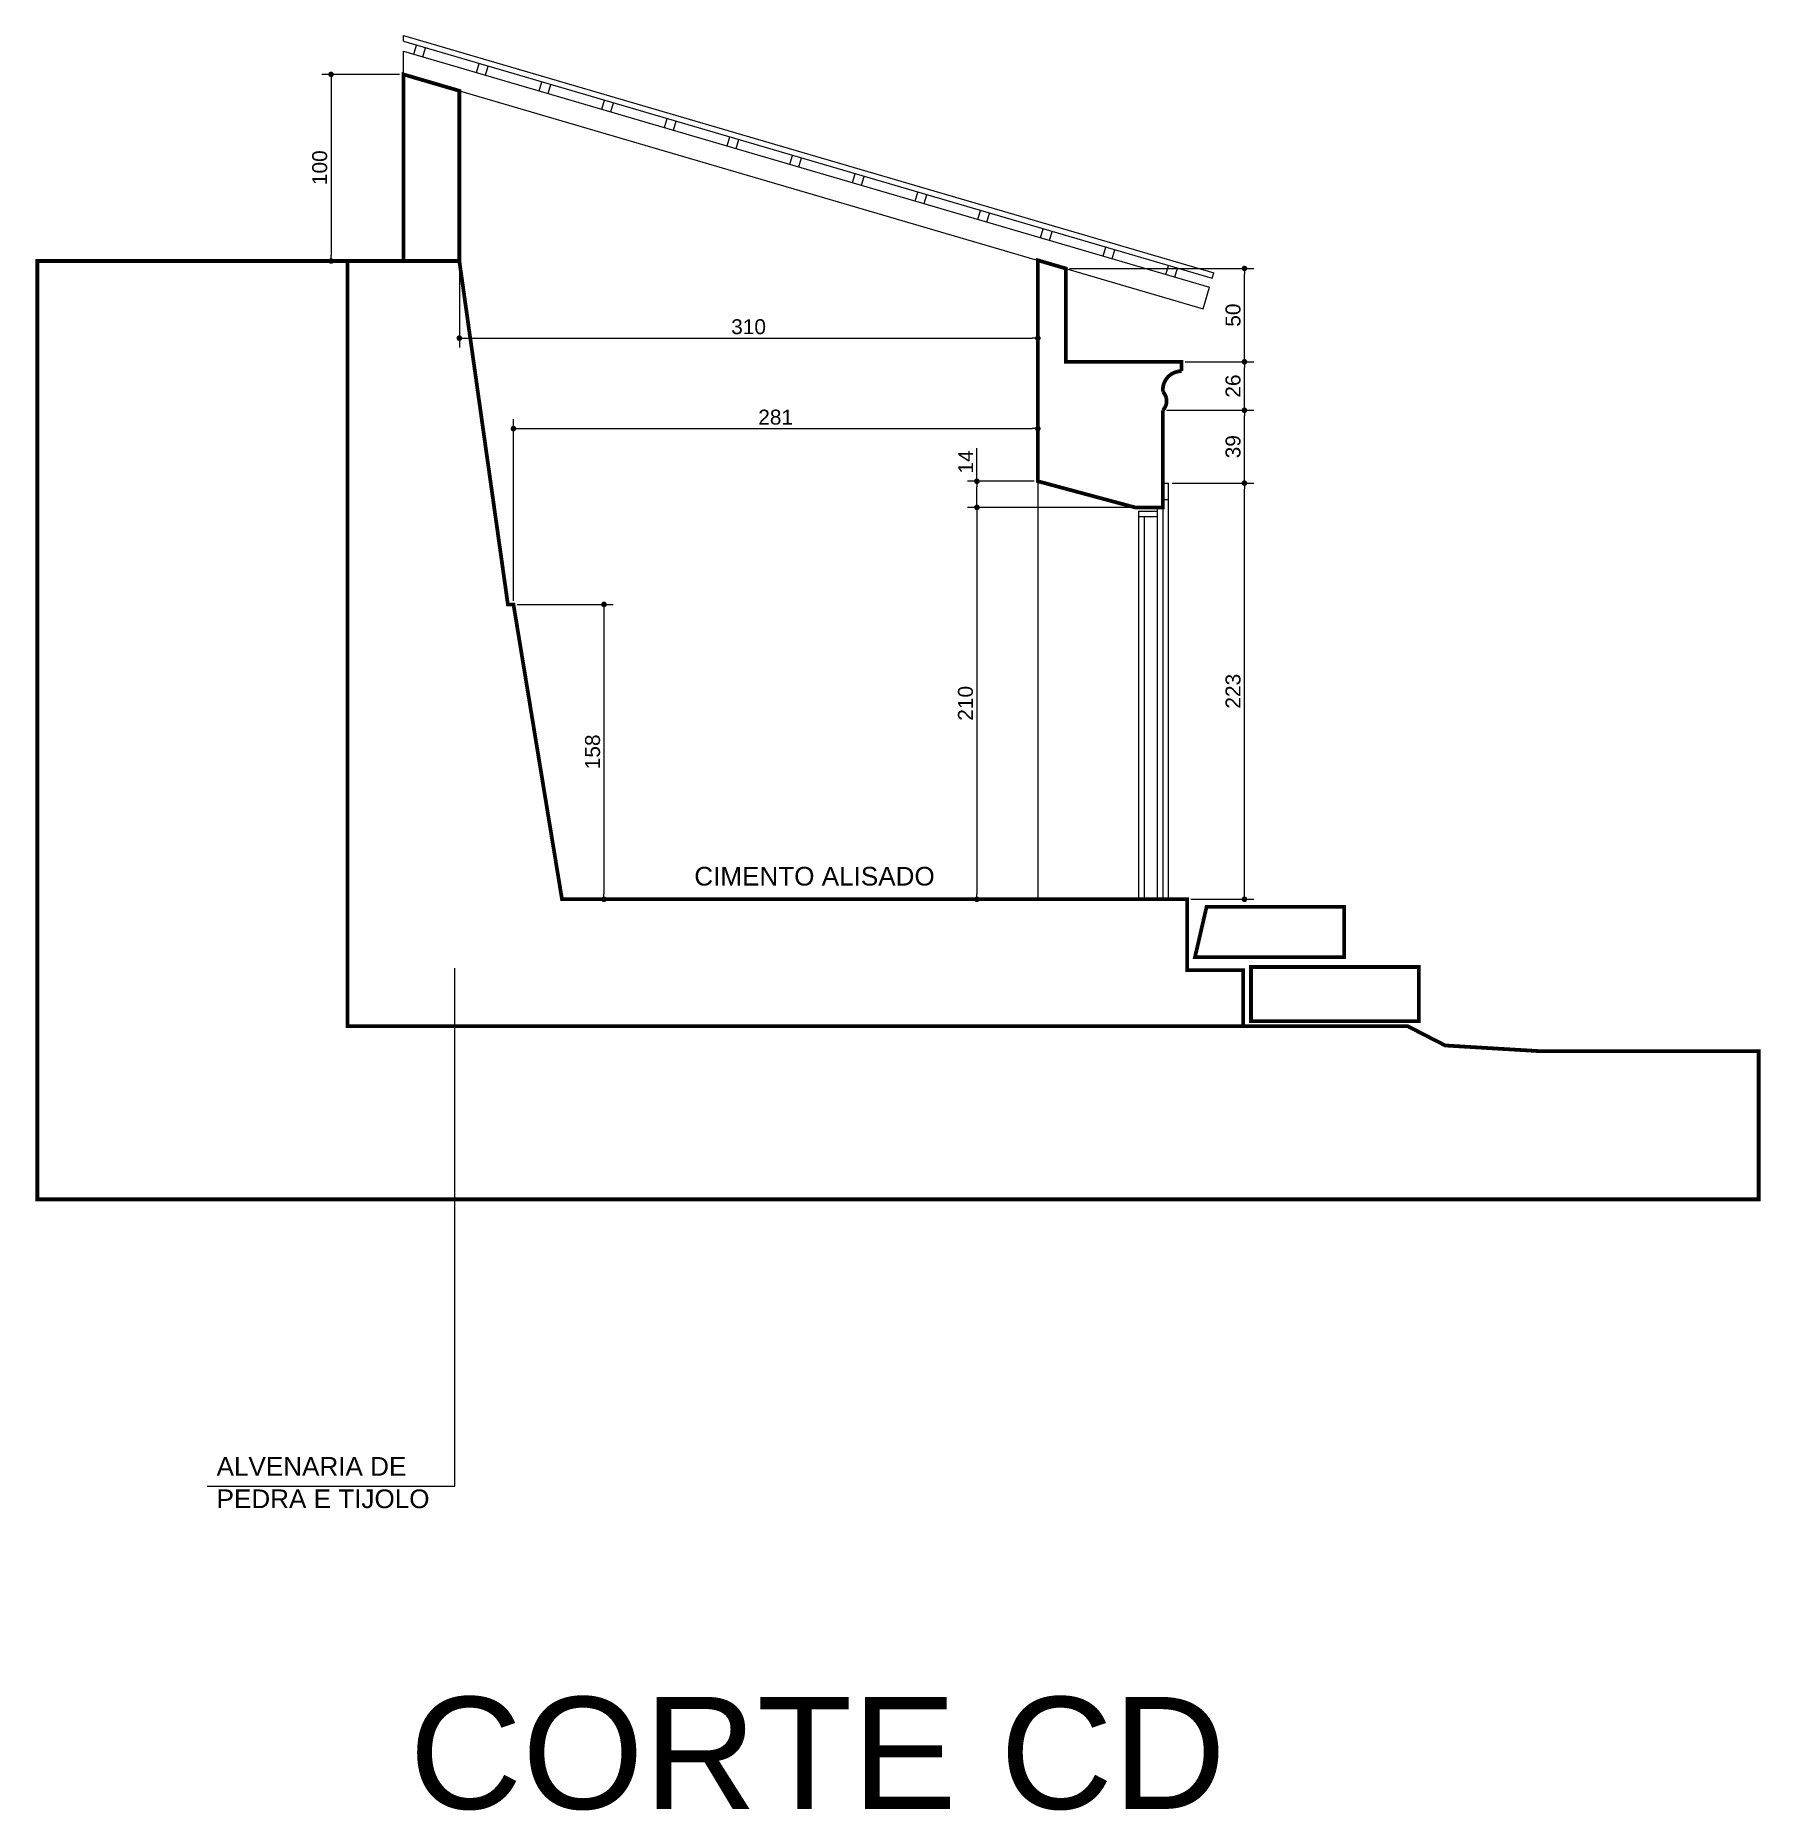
# Model space of a CAD drawing. Extents: x -15717 to -8144, y 2357 to 5009.
# Drawn here: x -13517 to -12592, y 3770 to 4721 of the extents above; entities that cross this region are included whole.
import ezdxf

# ---------------------------------------------------------------- set-up
doc = ezdxf.new("R2010")
doc.units = 0
doc.header["$PDMODE"] = 35
doc.layers.get('0').update_dxf_attribs({"linetype": 'CONTINUOUS'})
doc.layers.get('DEFPOINTS').update_dxf_attribs({"linetype": 'CONTINUOUS'})
for name, color, linetype in [('COTA', 7, 'CONTINUOUS'), ('PAREDE', 7, 'CONTINUOUS'), ('PAREDE_FINA', 7, 'CONTINUOUS')]:
    doc.layers.add(name, color=color, linetype=linetype)
doc.styles.add('TEXTO', font='ARIAL.TTF')
doc.dimstyles.new('COTA', dxfattribs={"dimtxt": 8, "dimasz": 3, "dimexe": 5, "dimexo": 2, "dimgap": 2, "dimtad": 1, "dimdec": 1, "dimtxsty": 'TEXTO', "dimblk1": 'DOT', "dimblk2": 'DOT', "dimsah": 1, "dimcen": 0, "dimclrd": 256, "dimclre": 256, "dimclrt": 256, "dimazin": 3, "dimtfac": 1, "dimtdec": 4, "dimtmove": 0, "dimatfit": 3, "dimtolj": 1, "dimtzin": 0})

msp = doc.modelspace()

# ---------------------------------------------------------------- texts
at = {"layer": 'PAREDE_FINA', "style": 'TEXTO'}
for s, height, p in [('CIMENTO ALISADO', 10, (-13163.84, 4265.65)), ('ALVENARIA DE', 10, (-13419.84, 3949.43)), ('PEDRA E TIJOLO', 10, (-13419.84, 3932.06)), ('CORTE CD', 60, (-13316.63, 3770.89))]:
    msp.add_text(s, height=height, dxfattribs=at).set_placement(p)

# ---------------------------------------------------------------- blocks, each defined once
blk = doc.blocks.new('_DOT')
at = {"color": 0, "linetype": 'BYBLOCK'}
blk.add_line((-0.5, 0), (-1, 0), dxfattribs=at)
at = {"color": 0, "linetype": 'BYBLOCK', "const_width": 0.5}
blk.add_lwpolyline([(-0.25, 0, 1), (0.25, 0, 1)], format="xyb", close=True, dxfattribs=at)
blk = doc.blocks.new('*D33')
at = {"layer": 'COTA'}
for p, q in [((-12907.74, 4481.28), (-12864.01, 4481.28)), ((-12869.01, 4261.28), (-12869.01, 4478.28)), ((-12897.74, 4258.28), (-12864.01, 4258.28))]:
    blk.add_line(p, q, dxfattribs=at)
at = {"layer": 'DEFPOINTS', "color": 0}
for p in [(-12909.74, 4481.28), (-12869.01, 4481.28), (-12899.74, 4258.28)]:
    blk.add_point(p, dxfattribs=at)
at = {"layer": 'COTA', "xscale": 3, "yscale": 3, "zscale": 3}
for p, rotation in [((-12869.01, 4481.28), 90), ((-12869.01, 4258.28), 270)]:
    blk.add_blockref('_DOT', p, dxfattribs=dict(at, rotation=rotation))
at = {"layer": 'COTA', "insert": (-12875.09, 4369.78), "char_height": 8, "attachment_point": 5, "rotation": 90, "style": 'TEXTO'}
blk.add_mtext('\\A1;223', dxfattribs=at)
blk = doc.blocks.new('*D34')
at = {"layer": 'COTA'}
for p, q in [((-12910.74, 4520.28), (-12864.01, 4520.28)), ((-12869.01, 4484.28), (-12869.01, 4517.28)), ((-12907.74, 4481.28), (-12864.01, 4481.28))]:
    blk.add_line(p, q, dxfattribs=at)
at = {"layer": 'DEFPOINTS', "color": 0}
for p in [(-12912.74, 4520.28), (-12869.01, 4520.28), (-12909.74, 4481.28)]:
    blk.add_point(p, dxfattribs=at)
at = {"layer": 'COTA', "xscale": 3, "yscale": 3, "zscale": 3}
for p, rotation in [((-12869.01, 4520.28), 90), ((-12869.01, 4481.28), 270)]:
    blk.add_blockref('_DOT', p, dxfattribs=dict(at, rotation=rotation))
at = {"layer": 'COTA', "insert": (-12875.09, 4500.78), "char_height": 8, "attachment_point": 5, "rotation": 90, "style": 'TEXTO'}
blk.add_mtext('\\A1;39', dxfattribs=at)
blk = doc.blocks.new('*D35')
at = {"layer": 'COTA'}
for p, q in [((-12900.74, 4546.28), (-12864.01, 4546.28)), ((-12869.01, 4523.28), (-12869.01, 4543.28)), ((-12910.74, 4520.28), (-12864.01, 4520.28))]:
    blk.add_line(p, q, dxfattribs=at)
at = {"layer": 'DEFPOINTS', "color": 0}
for p in [(-12902.74, 4546.28), (-12869.01, 4546.28), (-12912.74, 4520.28)]:
    blk.add_point(p, dxfattribs=at)
at = {"layer": 'COTA', "xscale": 3, "yscale": 3, "zscale": 3}
for p, rotation in [((-12869.01, 4546.28), 90), ((-12869.01, 4520.28), 270)]:
    blk.add_blockref('_DOT', p, dxfattribs=dict(at, rotation=rotation))
at = {"layer": 'COTA', "insert": (-12875.09, 4533.28), "char_height": 8, "attachment_point": 5, "rotation": 90, "style": 'TEXTO'}
blk.add_mtext('\\A1;26', dxfattribs=at)
blk = doc.blocks.new('*D36')
at = {"layer": 'COTA'}
for p, q in [((-12962.74, 4596.28), (-12864.01, 4596.28)), ((-12869.01, 4549.28), (-12869.01, 4593.28)), ((-12900.74, 4546.28), (-12864.01, 4546.28))]:
    blk.add_line(p, q, dxfattribs=at)
at = {"layer": 'DEFPOINTS', "color": 0}
for p in [(-12964.74, 4596.28), (-12869.01, 4596.28), (-12902.74, 4546.28)]:
    blk.add_point(p, dxfattribs=at)
at = {"layer": 'COTA', "xscale": 3, "yscale": 3, "zscale": 3}
for p, rotation in [((-12869.01, 4596.28), 90), ((-12869.01, 4546.28), 270)]:
    blk.add_blockref('_DOT', p, dxfattribs=dict(at, rotation=rotation))
at = {"layer": 'COTA', "insert": (-12875.09, 4571.28), "char_height": 8, "attachment_point": 5, "rotation": 90, "style": 'TEXTO'}
blk.add_mtext('\\A1;50', dxfattribs=at)
blk = doc.blocks.new('*D37')
at = {"layer": 'COTA'}
for p, q in [((-12929.74, 4468.28), (-13017.39, 4468.28)), ((-13012.39, 4465.28), (-13012.39, 4261.28)), ((-12927.74, 4258.28), (-13017.39, 4258.28))]:
    blk.add_line(p, q, dxfattribs=at)
at = {"layer": 'DEFPOINTS', "color": 0}
for p in [(-12927.74, 4468.28), (-13012.39, 4258.28), (-12925.74, 4258.28)]:
    blk.add_point(p, dxfattribs=at)
at = {"layer": 'COTA', "xscale": 3, "yscale": 3, "zscale": 3}
for p, rotation in [((-13012.39, 4468.28), 90), ((-13012.39, 4258.28), 270)]:
    blk.add_blockref('_DOT', p, dxfattribs=dict(at, rotation=rotation))
at = {"layer": 'COTA', "insert": (-13018.48, 4363.28), "char_height": 8, "attachment_point": 5, "rotation": 90, "style": 'TEXTO'}
blk.add_mtext('\\A1;210', dxfattribs=at)
blk = doc.blocks.new('*D38')
at = {"layer": 'COTA'}
for p, q in [((-13012.39, 4482.28), (-13012.39, 4499.96)), ((-12981.74, 4482.28), (-13017.39, 4482.28)), ((-13012.39, 4471.28), (-13012.39, 4479.28)), ((-12929.74, 4468.28), (-13017.39, 4468.28))]:
    blk.add_line(p, q, dxfattribs=at)
at = {"layer": 'DEFPOINTS', "color": 0}
for p in [(-13012.39, 4482.28), (-12979.74, 4482.28), (-12927.74, 4468.28)]:
    blk.add_point(p, dxfattribs=at)
at = {"layer": 'COTA', "xscale": 3, "yscale": 3, "zscale": 3}
for p, rotation in [((-13012.39, 4482.28), 90), ((-13012.39, 4468.28), 270)]:
    blk.add_blockref('_DOT', p, dxfattribs=dict(at, rotation=rotation))
at = {"layer": 'COTA', "insert": (-13018.41, 4492.62), "char_height": 8, "attachment_point": 5, "rotation": 90, "style": 'TEXTO'}
blk.add_mtext('\\A1;14', dxfattribs=at)
blk = doc.blocks.new('*D39')
at = {"layer": 'COTA'}
for p, q in [((-13260.74, 4418.28), (-13260.74, 4515.49)), ((-13257.74, 4510.49), (-12982.74, 4510.49)), ((-12979.74, 4484.28), (-12979.74, 4515.49))]:
    blk.add_line(p, q, dxfattribs=at)
at = {"layer": 'DEFPOINTS', "color": 0}
for p in [(-12979.74, 4510.49), (-12979.74, 4482.28), (-13260.74, 4416.28)]:
    blk.add_point(p, dxfattribs=at)
at = {"layer": 'COTA', "xscale": 3, "yscale": 3, "zscale": 3, "rotation": 180}
blk.add_blockref('_DOT', (-13260.74, 4510.49), dxfattribs=at)
at = {"layer": 'COTA', "xscale": 3, "yscale": 3, "zscale": 3}
blk.add_blockref('_DOT', (-12979.74, 4510.49), dxfattribs=at)
at = {"layer": 'COTA', "insert": (-13120.24, 4516.58), "char_height": 8, "attachment_point": 5, "style": 'TEXTO'}
blk.add_mtext('\\A1;281', dxfattribs=at)
blk = doc.blocks.new('*D40')
at = {"layer": 'COTA'}
for p, q in [((-13289.74, 4598.28), (-13289.74, 4553.95)), ((-13286.74, 4558.95), (-12982.74, 4558.95)), ((-12979.74, 4484.28), (-12979.74, 4563.95))]:
    blk.add_line(p, q, dxfattribs=at)
at = {"layer": 'DEFPOINTS', "color": 0}
for p in [(-13289.74, 4600.28), (-12979.74, 4558.95), (-12979.74, 4482.28)]:
    blk.add_point(p, dxfattribs=at)
at = {"layer": 'COTA', "xscale": 3, "yscale": 3, "zscale": 3, "rotation": 180}
blk.add_blockref('_DOT', (-13289.74, 4558.95), dxfattribs=at)
at = {"layer": 'COTA', "xscale": 3, "yscale": 3, "zscale": 3}
blk.add_blockref('_DOT', (-12979.74, 4558.95), dxfattribs=at)
at = {"layer": 'COTA', "insert": (-13134.74, 4565.04), "char_height": 8, "attachment_point": 5, "style": 'TEXTO'}
blk.add_mtext('\\A1;310', dxfattribs=at)
blk = doc.blocks.new('*D41')
at = {"layer": 'COTA'}
for p, q in [((-13258.74, 4416.28), (-13207.23, 4416.28)), ((-13212.23, 4413.28), (-13212.23, 4261.28)), ((-13232.74, 4258.28), (-13207.23, 4258.28))]:
    blk.add_line(p, q, dxfattribs=at)
at = {"layer": 'DEFPOINTS', "color": 0}
for p in [(-13260.74, 4416.28), (-13234.74, 4258.28), (-13212.23, 4258.28)]:
    blk.add_point(p, dxfattribs=at)
at = {"layer": 'COTA', "xscale": 3, "yscale": 3, "zscale": 3}
for p, rotation in [((-13212.23, 4416.28), 90), ((-13212.23, 4258.28), 270)]:
    blk.add_blockref('_DOT', p, dxfattribs=dict(at, rotation=rotation))
at = {"layer": 'COTA', "insert": (-13218.31, 4337.28), "char_height": 8, "attachment_point": 5, "rotation": 90, "style": 'TEXTO'}
blk.add_mtext('\\A1;158', dxfattribs=at)
blk = doc.blocks.new('*D42')
at = {"layer": 'COTA'}
for p, q in [((-13321.74, 4700.28), (-13363.48, 4700.28)), ((-13358.48, 4697.28), (-13358.48, 4603.28)), ((-13321.74, 4600.28), (-13363.48, 4600.28))]:
    blk.add_line(p, q, dxfattribs=at)
at = {"layer": 'DEFPOINTS', "color": 0}
for p in [(-13319.74, 4700.28), (-13358.48, 4600.28), (-13319.74, 4600.28)]:
    blk.add_point(p, dxfattribs=at)
at = {"layer": 'COTA', "xscale": 3, "yscale": 3, "zscale": 3}
for p, rotation in [((-13358.48, 4700.28), 90), ((-13358.48, 4600.28), 270)]:
    blk.add_blockref('_DOT', p, dxfattribs=dict(at, rotation=rotation))
at = {"layer": 'COTA', "insert": (-13364.56, 4650.28), "char_height": 8, "attachment_point": 5, "rotation": 90, "style": 'TEXTO'}
blk.add_mtext('\\A1;100', dxfattribs=at)

# ---------------------------------------------------------------- dimensions: what is measured, and where the dimension line sits
at = {"layer": 'COTA'}
for base, p1, p2, picture, middle in [((-13358.48, 4600.28), (-13319.74, 4700.28), (-13319.74, 4600.28), '*D42', (-13364.56, 4650.28)), ((-12869.01, 4596.28), (-12902.74, 4546.28), (-12964.74, 4596.28), '*D36', (-12875.09, 4571.28)), ((-12869.01, 4546.28), (-12912.74, 4520.28), (-12902.74, 4546.28), '*D35', (-12875.09, 4533.28)), ((-12869.01, 4520.28), (-12909.74, 4481.28), (-12912.74, 4520.28), '*D34', (-12875.09, 4500.78)), ((-13012.39, 4482.28), (-12927.74, 4468.28), (-12979.74, 4482.28), '*D38', (-13018.41, 4492.62)), ((-12869.01, 4481.28), (-12899.74, 4258.28), (-12909.74, 4481.28), '*D33', (-12875.09, 4369.78)), ((-13012.39, 4258.28), (-12927.74, 4468.28), (-12925.74, 4258.28), '*D37', (-13018.48, 4363.28)), ((-13212.23, 4258.28), (-13260.74, 4416.28), (-13234.74, 4258.28), '*D41', (-13218.31, 4337.28))]:
    dim = msp.add_linear_dim(base=base, p1=p1, p2=p2, angle=90, dimstyle='COTA', dxfattribs=at)
    dim.commit()
    dim.dimension.update_dxf_attribs({"geometry": picture, "text_midpoint": middle})
for base, p1, picture, middle in [((-12979.74, 4558.95), (-13289.74, 4600.28), '*D40', (-13134.74, 4565.04)), ((-12979.74, 4510.49), (-13260.74, 4416.28), '*D39', (-13120.24, 4516.58))]:
    dim = msp.add_linear_dim(base=base, p1=p1, p2=(-12979.74, 4482.28), dimstyle='COTA', dxfattribs=at)
    dim.commit()
    dim.dimension.update_dxf_attribs({"geometry": picture, "text_midpoint": middle})

# ---------------------------------------------------------------- linework, layer by layer
at = {"layer": 'PAREDE', "const_width": 2}
msp.add_lwpolyline([(-13289.74, 4691.49), (-13289.74, 4600.28), (-13319.74, 4600.28), (-13319.74, 4700.28)], close=True, dxfattribs=at)
for points in [[(-13289.74, 4600.28), (-13263.74, 4416.28), (-13260.74, 4416.28), (-13234.74, 4258.28), (-12899.74, 4258.28), (-12899.74, 4231.28), (-12899.74, 4220.28), (-12869.74, 4220.28), (-12869.74, 4190.28), (-12781.54, 4190.28), (-12761.43, 4179.95), (-12711.14, 4176.93), (-12593.46, 4176.93), (-12593.46, 4097.51), (-13515.89, 4097.51), (-13515.89, 4600.28), (-13349.74, 4600.28), (-13319.74, 4600.28)], [(-13349.74, 4600.28), (-13349.74, 4190.28), (-12869.74, 4190.28)], [(-12895.53, 4227.31), (-12815.53, 4227.31), (-12815.53, 4254.31), (-12889.29, 4254.31), (-12895.53, 4227.31)], [(-12865.5, 4193.01), (-12865.5, 4222.01), (-12775.5, 4222.01), (-12775.5, 4193.01), (-12865.5, 4193.01)]]:
    msp.add_lwpolyline(points, dxfattribs=at)
msp.add_lwpolyline([(-12979.74, 4600.68), (-12979.74, 4482.28), (-12927.74, 4468.28), (-12912.74, 4468.28), (-12912.74, 4520.28, 0.4), (-12912.74, 4530.28), (-12912.74, 4531.28, -0.414214), (-12902.74, 4541.28), (-12902.74, 4546.28), (-12964.74, 4546.28), (-12964.74, 4596.28)], format="xyb", close=True, dxfattribs=at)
at = {"layer": 'PAREDE_FINA'}
for points in [[(-13319.74, 4721.12), (-12885.43, 4593.89)], [(-13319.74, 4718), (-13319.74, 4721.12)], [(-13319.74, 4718), (-12886.27, 4591.01)], [(-13319.74, 4712.79), (-12887.67, 4586.21)], [(-13319.74, 4700.28), (-13319.74, 4712.79)], [(-13314.16, 4711.15), (-13312.75, 4715.95)], [(-13309.36, 4709.75), (-13307.95, 4714.54)], [(-13280.57, 4701.31), (-13279.16, 4706.11)], [(-13275.77, 4699.91), (-13274.37, 4704.7)], [(-13289.74, 4691.49), (-12891.05, 4574.69)], [(-13246.98, 4691.47), (-13245.58, 4696.27)], [(-13242.18, 4690.07), (-13240.78, 4694.86)], [(-13213.39, 4681.63), (-13211.99, 4686.43)], [(-13208.59, 4680.23), (-13207.19, 4685.02)], [(-13179.8, 4671.79), (-13178.4, 4676.59)], [(-13175.01, 4670.39), (-13173.6, 4675.18)], [(-13146.22, 4661.95), (-13144.81, 4666.75)], [(-13141.42, 4660.55), (-13140.01, 4665.34)], [(-13112.63, 4652.11), (-13111.22, 4656.91)], [(-13107.83, 4650.71), (-13106.42, 4655.5)], [(-13079.04, 4642.27), (-13077.63, 4647.07)], [(-13074.24, 4640.87), (-13072.84, 4645.66)], [(-13045.45, 4632.43), (-13044.05, 4637.23)], [(-13040.65, 4631.03), (-13039.25, 4635.82)], [(-13011.86, 4622.59), (-13010.46, 4627.39)], [(-13007.06, 4621.19), (-13005.66, 4625.98)], [(-12978.27, 4612.75), (-12976.87, 4617.55)], [(-12973.48, 4611.35), (-12972.07, 4616.14)], [(-12944.69, 4602.91), (-12943.28, 4607.71)], [(-12939.89, 4601.51), (-12938.48, 4606.3)], [(-12911.1, 4593.07), (-12909.69, 4597.87)], [(-12906.3, 4591.67), (-12904.89, 4596.46)], [(-12886.27, 4591.01), (-12885.43, 4593.89)], [(-12891.05, 4574.69), (-12887.67, 4586.21)], [(-12979.74, 4482.28), (-12979.74, 4258.28)], [(-12912.74, 4481.28), (-12909.74, 4481.28)], [(-12909.74, 4258.28), (-12909.74, 4481.28)], [(-12909.74, 4472.28), (-12912.74, 4472.28)], [(-12925.74, 4466.28), (-12915.74, 4466.28)], [(-12925.74, 4466.28), (-12925.74, 4258.28)], [(-12915.74, 4463.28), (-12925.74, 4463.28)], [(-12922.74, 4463.28), (-12922.74, 4258.28)], [(-12915.74, 4468.28), (-12915.74, 4258.28)], [(-12912.74, 4468.28), (-12912.74, 4258.28)], [(-13424.89, 3943.82), (-13292.19, 3943.82), (-13292.19, 4221.31)]]:
    msp.add_lwpolyline(points, dxfattribs=at)

msp.set_redraw_order([(e.dxf.handle, doc.entitydb.next_handle()) for e in msp.query("TEXT MTEXT ATTDEF DIMENSION ARC_DIMENSION")])  # texts and dimensions are drawn at this point

doc.saveas('drawing.dxf')
